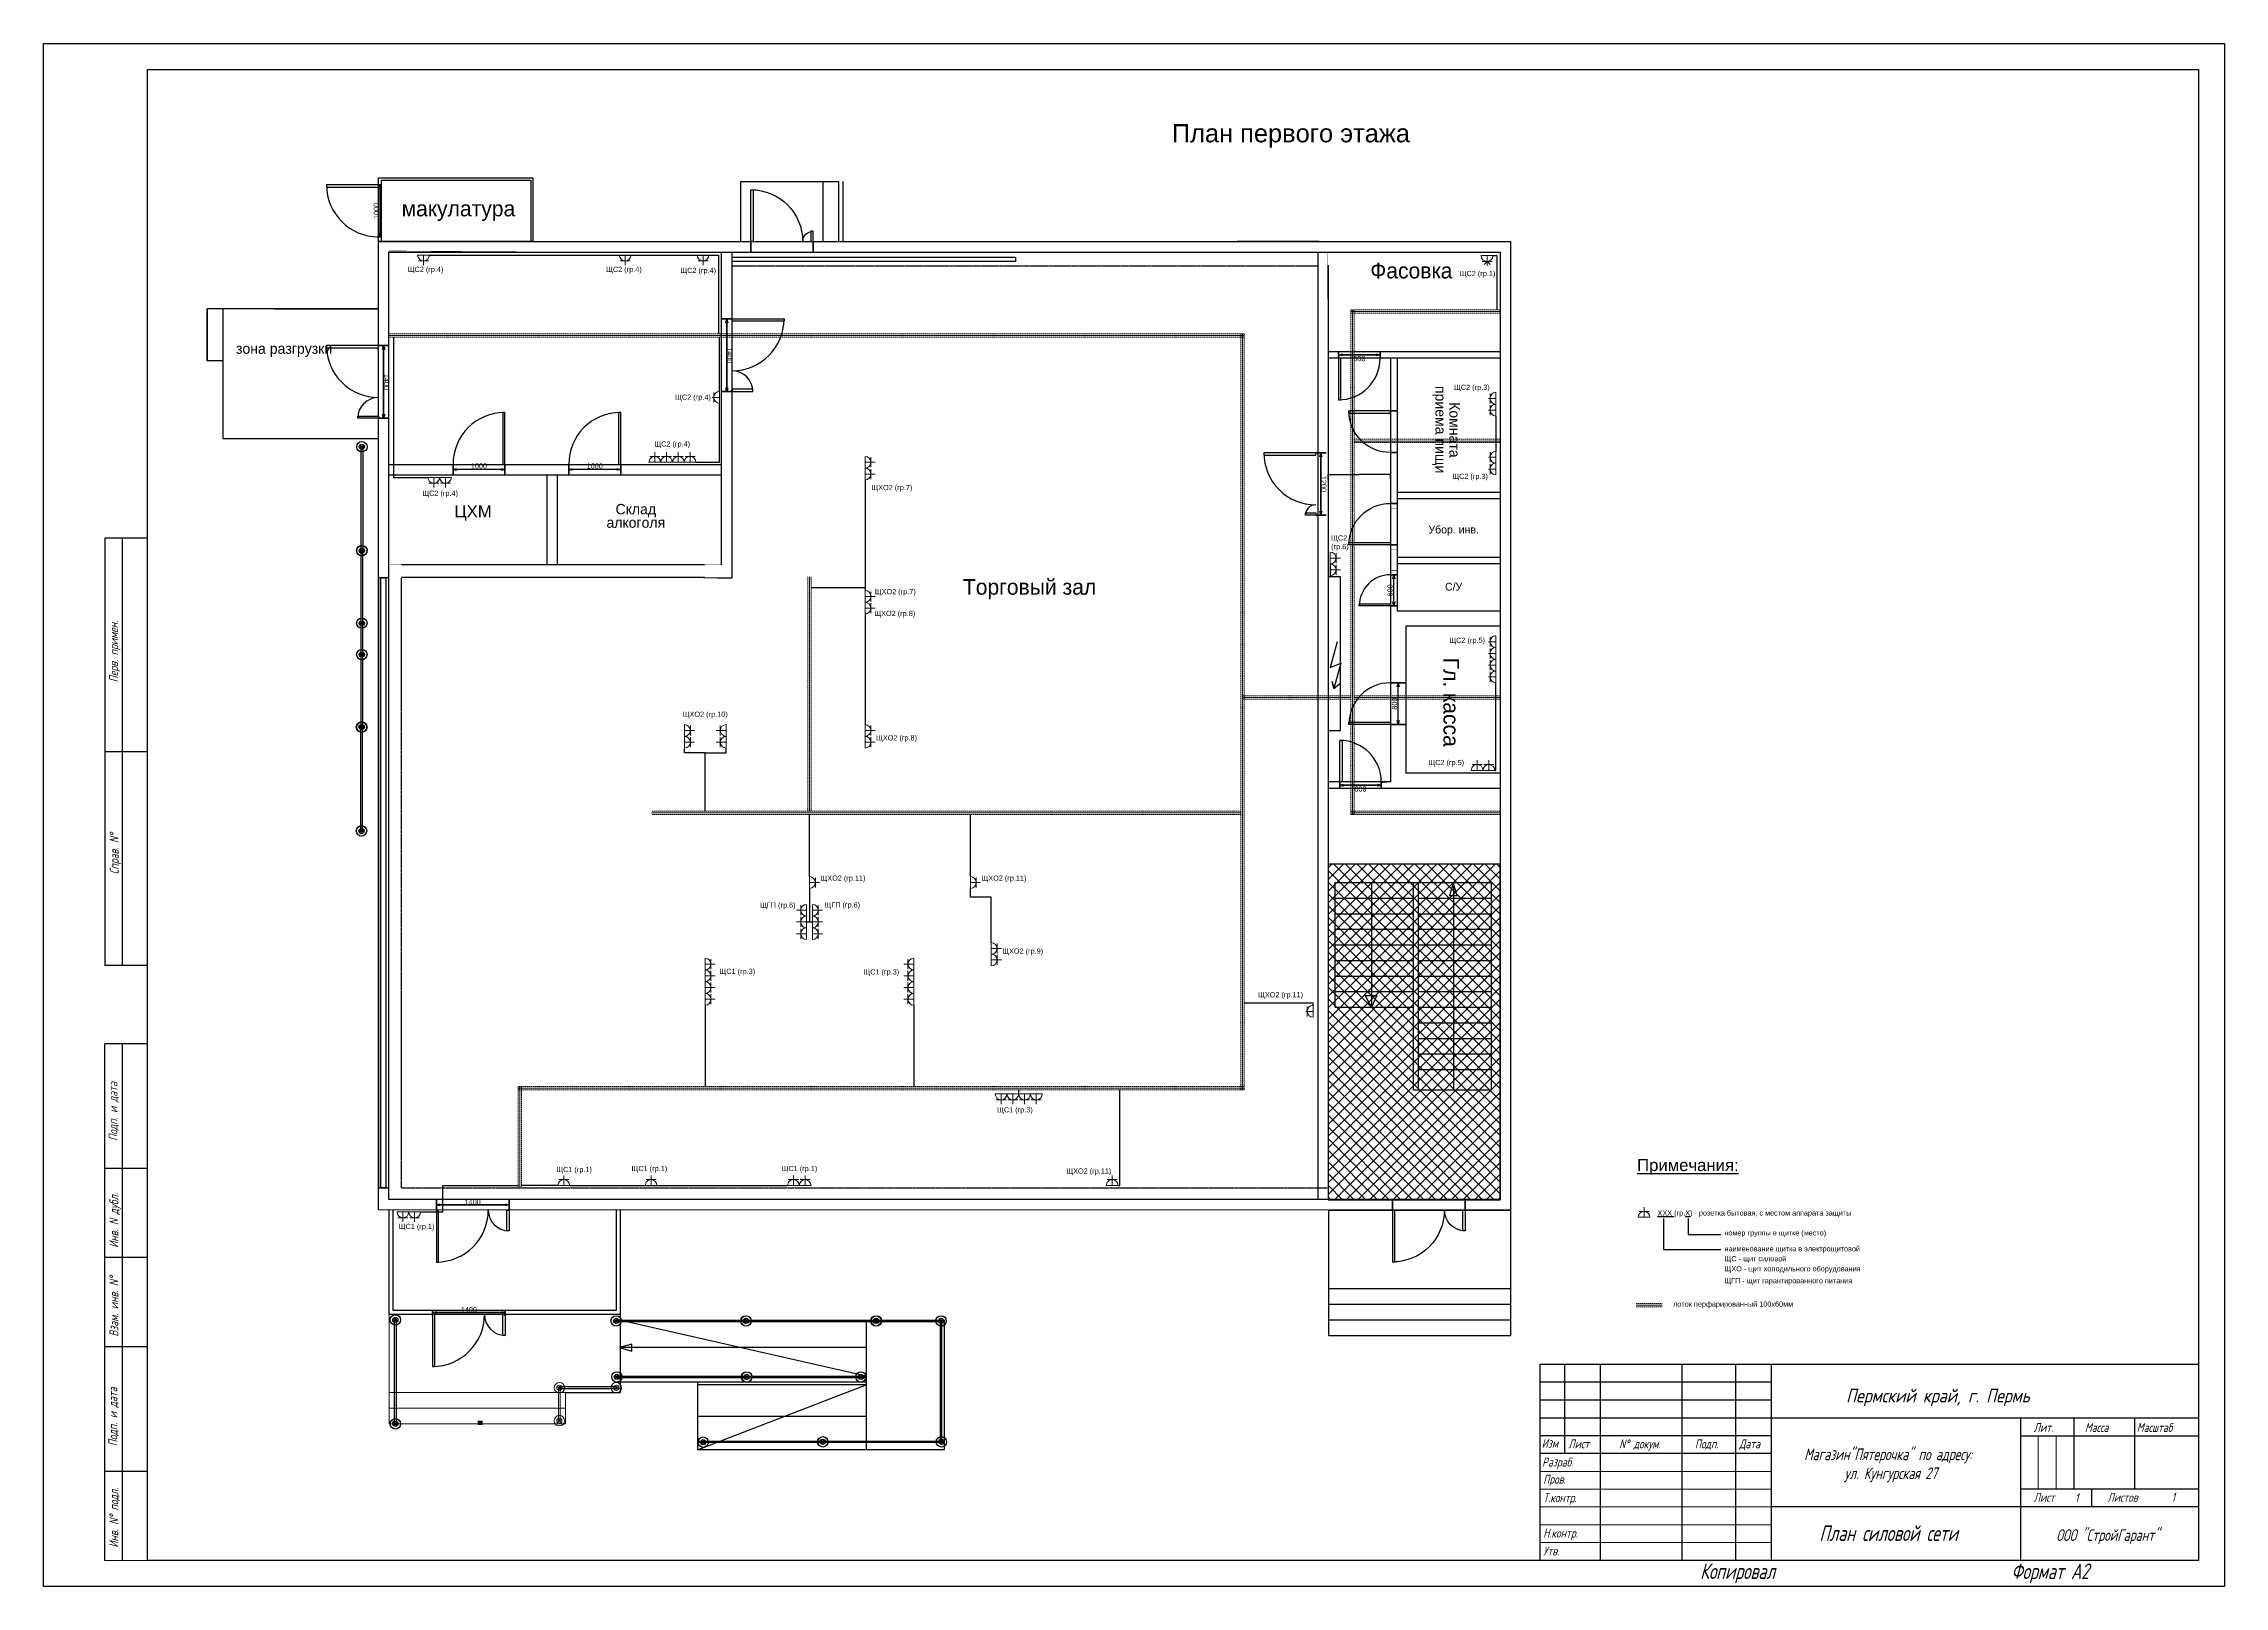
# Model space of a CAD drawing. Header units: millimetres. Extents: x -5700 to 80102, y -23640 to 6060.
# Drawn here: x -5700 to 36300, y -23640 to 6060 of the extents above; entities that cross this region are included whole.
import ezdxf
from ezdxf.enums import TextEntityAlignment as Align

# ---------------------------------------------------------------- set-up
doc = ezdxf.new("R2010")
doc.units = ezdxf.units.MM
for name, pattern in [('CENTER2', [7.14375, 4.7625, -0.79375, 0.79375, -0.79375]), ('невидимаяX2', [19.05, 12.7, -6.35]), ('штриховаяX2', [38.1, 25.4, -12.7])]:
    doc.linetypes.add(name, pattern=pattern)
for name, color, linetype in [('1 Этаж', 7, 'Continuous'), ('Dim', 7, 'Continuous'), ('ST', 7, 'Continuous'), ('Двери', 76, 'Continuous'), ('Наименов', 7, 'Continuous'), ('Прикасс', 210, 'Continuous')]:
    doc.layers.add(name, color=color, linetype=linetype)
for name, color, linetype, lineweight in [('_Стены-новые', 1, 'Continuous', 30), ('KF о-рудование', 10, 'Continuous', 20), ('Основная', 7, 'Continuous', 40), ('размеры', 250, 'Continuous', 30), ('СЛ - текст', 7, 'Continuous', 13), ('Стены', 7, 'Continuous', 35), ('текст', 250, 'Continuous', 20), ('тонкая', 7, 'Continuous', 20)]:
    doc.layers.add(name, color=color, linetype=linetype, lineweight=lineweight)
doc.layers.add('S01_Вспом', color=41, linetype='Continuous', plot=False)
doc.layers.add('SHTAMP_Ном_пера__98', color=7, linetype='Continuous', lineweight=25, true_color=0x1f1f1f)
doc.styles.add('ROMANS', font='romans.shx', dxfattribs={"width": 0.7, "oblique": 15, "height": 1})
doc.styles.get("Standard").update_dxf_attribs({"font": 'arial.ttf'})
doc.styles.add('стиль1', font='romans.shx', dxfattribs={"width": 0.75, "oblique": 15, "height": 3.5})
doc.dimstyles.get("Standard").update_dxf_attribs({"dimtxt": 0.18, "dimasz": 0.18, "dimexe": 0.18, "dimexo": 0.0625, "dimgap": 0.09, "dimtad": 0, "dimtih": 1, "dimtoh": 1, "dimdec": 4, "dimzin": 0, "dimdsep": 46, "dimtxsty": 'Standard', "dimcen": 0.09, "dimadec": 0, "dimazin": 0, "dimtfac": 1, "dimtdec": 4, "dimtofl": 0, "dimtmove": 0, "dimatfit": 3, "dimfxl": 1, "dimtolj": 1, "dimtzin": 0, "dimarcsym": 0})

# ---------------------------------------------------------------- blocks, each defined once
blk = doc.blocks.new('*U60')
at = {"layer": 'Прикасс', "color": 1}
blk.add_lwpolyline([(0, 0), (0, 15), (2000, 15), (2000, -15), (0, -15), (0, 0)], dxfattribs=at)
for centre, radius in [((0, 0), 100), ((0, 0), 50), ((0, 0), 25), ((2000, 0), 100), ((2000, 0), 50), ((2000, 0), 25)]:
    blk.add_circle(centre, radius, dxfattribs=at)
blk = doc.blocks.new('_OPEN30')
at = {"color": 0, "linetype": 'ByBlock'}
for p, q in [((-1, 0.27), (0, 0)), ((0, 0), (-1, -0.27)), ((0, 0), (-1, 0))]:
    blk.add_line(p, q, dxfattribs=at)
blk = doc.blocks.new('*D62')
at = {"layer": 'Defpoints', "color": 0, "transparency": 16777216}
for p in [(0, -63), (800, -13), (800, -63)]:
    blk.add_point(p, dxfattribs=at)
at = {"layer": 'Dim', "color": 0, "lineweight": -2, "transparency": 16777216}
for p, q in [((75, -63), (725, -63)), ((800, -13), (800, -63))]:
    blk.add_line(p, q, dxfattribs=at)
at = {"layer": 'Dim', "color": 0, "lineweight": -2, "transparency": 16777216, "xscale": 75, "yscale": 75, "zscale": 75, "rotation": 180}
blk.add_blockref('_OPEN30', (0, -63), dxfattribs=at)
at = {"layer": 'Dim', "color": 0, "lineweight": -2, "transparency": 16777216, "xscale": 75, "yscale": 75, "zscale": 75}
blk.add_blockref('_OPEN30', (800, -63), dxfattribs=at)
at = {"layer": 'Dim', "color": 0, "transparency": 16777216, "insert": (400, 7), "char_height": 100, "attachment_point": 5}
blk.add_mtext('\\A1;800', dxfattribs=at)
blk = doc.blocks.new('*D64')
at = {"layer": 'Defpoints', "color": 0, "transparency": 16777216}
for p in [(-800, -14), (-800, -64), (0, -64)]:
    blk.add_point(p, dxfattribs=at)
at = {"layer": 'Dim', "color": 0, "lineweight": -2, "transparency": 16777216}
for p, q in [((-800, -14), (-800, -64)), ((-75, -64), (-725, -64))]:
    blk.add_line(p, q, dxfattribs=at)
at = {"layer": 'Dim', "color": 0, "lineweight": -2, "transparency": 16777216, "xscale": 75, "yscale": 75, "zscale": 75, "rotation": 180}
blk.add_blockref('_OPEN30', (-800, -64), dxfattribs=at)
at = {"layer": 'Dim', "color": 0, "lineweight": -2, "transparency": 16777216, "xscale": 75, "yscale": 75, "zscale": 75}
blk.add_blockref('_OPEN30', (0, -64), dxfattribs=at)
at = {"layer": 'Dim', "color": 0, "transparency": 16777216, "insert": (-400, 6), "char_height": 100, "attachment_point": 5}
blk.add_mtext('\\A1;800', dxfattribs=at)
blk = doc.blocks.new('*D66')
at = {"layer": 'Defpoints', "color": 0, "transparency": 16777216}
for p in [(0, -150), (800, -100), (800, -150)]:
    blk.add_point(p, dxfattribs=at)
at = {"layer": 'Dim', "color": 0, "lineweight": -2, "transparency": 16777216}
for p, q in [((75, -150), (725, -150)), ((800, -100), (800, -150))]:
    blk.add_line(p, q, dxfattribs=at)
at = {"layer": 'Dim', "color": 0, "lineweight": -2, "transparency": 16777216, "xscale": 75, "yscale": 75, "zscale": 75, "rotation": 180}
blk.add_blockref('_OPEN30', (0, -150), dxfattribs=at)
at = {"layer": 'Dim', "color": 0, "lineweight": -2, "transparency": 16777216, "xscale": 75, "yscale": 75, "zscale": 75}
blk.add_blockref('_OPEN30', (800, -150), dxfattribs=at)
at = {"layer": 'Dim', "color": 0, "transparency": 16777216, "insert": (400, -80), "char_height": 100, "attachment_point": 5}
blk.add_mtext('\\A1;800', dxfattribs=at)
blk = doc.blocks.new('*D68')
at = {"layer": 'Defpoints', "color": 0, "transparency": 16777216}
for p in [(-800, 64), (-800, 14), (0, 64)]:
    blk.add_point(p, dxfattribs=at)
at = {"layer": 'Dim', "color": 0, "lineweight": -2, "transparency": 16777216}
for p, q in [((-800, 14), (-800, 64)), ((-75, 64), (-725, 64))]:
    blk.add_line(p, q, dxfattribs=at)
at = {"layer": 'Dim', "color": 0, "lineweight": -2, "transparency": 16777216, "xscale": 75, "yscale": 75, "zscale": 75, "rotation": 180}
blk.add_blockref('_OPEN30', (-800, 64), dxfattribs=at)
at = {"layer": 'Dim', "color": 0, "lineweight": -2, "transparency": 16777216, "xscale": 75, "yscale": 75, "zscale": 75}
blk.add_blockref('_OPEN30', (0, 64), dxfattribs=at)
at = {"layer": 'Dim', "color": 0, "transparency": 16777216, "insert": (-400, 134), "char_height": 100, "attachment_point": 5}
blk.add_mtext('\\A1;800', dxfattribs=at)
blk = doc.blocks.new('*D172')
at = {"layer": 'Defpoints', "color": 0, "transparency": 16777216}
for p in [(19038, -2316), (20238, -2233), (20238, -2316)]:
    blk.add_point(p, dxfattribs=at)
at = {"layer": 'размеры', "color": 0, "lineweight": -2, "transparency": 16777216}
for p, q in [((19038, -2316), (19038, -2233)), ((19038, -2233), (19637, -2233)), ((20238, -2233), (19639, -2233)), ((20238, -2316), (20238, -2233))]:
    blk.add_line(p, q, dxfattribs=at)
at = {"layer": 'размеры', "color": 0, "transparency": 16777216}
for points in [[(19038, -2233), (19038, -2233), (19038, -2233)], [(20238, -2233), (20238, -2233), (20238, -2233)]]:
    blk.add_solid(points, dxfattribs=at)
at = {"layer": 'размеры', "color": 0, "transparency": 16777216, "insert": (19638, -2233), "char_height": 0.18, "attachment_point": 5}
blk.add_mtext('\\A1;1200.0000', dxfattribs=at)
blk = doc.blocks.new('*D70')
at = {"layer": 'Defpoints', "color": 0, "transparency": 16777216}
for p in [(-800, -15), (-800, -65), (0, -65)]:
    blk.add_point(p, dxfattribs=at)
at = {"layer": 'Dim', "color": 0, "lineweight": -2, "transparency": 16777216}
for p, q in [((-800, -15), (-800, -65)), ((-75, -65), (-725, -65))]:
    blk.add_line(p, q, dxfattribs=at)
at = {"layer": 'Dim', "color": 0, "lineweight": -2, "transparency": 16777216, "xscale": 75, "yscale": 75, "zscale": 75, "rotation": 180}
blk.add_blockref('_OPEN30', (-800, -65), dxfattribs=at)
at = {"layer": 'Dim', "color": 0, "lineweight": -2, "transparency": 16777216, "xscale": 75, "yscale": 75, "zscale": 75}
blk.add_blockref('_OPEN30', (0, -65), dxfattribs=at)
at = {"layer": 'Dim', "color": 0, "transparency": 16777216, "insert": (-400, 5), "char_height": 100, "attachment_point": 5}
blk.add_mtext('\\A1;800', dxfattribs=at)
blk = doc.blocks.new('*D72')
at = {"layer": 'Defpoints', "color": 0, "transparency": 16777216}
for p in [(-400, -25), (-400, -87.5), (1000, -87.5)]:
    blk.add_point(p, dxfattribs=at)
at = {"layer": 'Dim', "color": 0, "lineweight": -2, "transparency": 16777216}
for p, q in [((-400, -87.5), (-400, -25)), ((925, -25), (-325, -25)), ((1000, -87.5), (1000, -25))]:
    blk.add_line(p, q, dxfattribs=at)
at = {"layer": 'Dim', "color": 0, "lineweight": -2, "transparency": 16777216, "xscale": 75, "yscale": 75, "zscale": 75, "rotation": 180}
blk.add_blockref('_OPEN30', (-400, -25), dxfattribs=at)
at = {"layer": 'Dim', "color": 0, "lineweight": -2, "transparency": 16777216, "xscale": 75, "yscale": 75, "zscale": 75}
blk.add_blockref('_OPEN30', (1000, -25), dxfattribs=at)
at = {"layer": 'Dim', "color": 0, "transparency": 16777216, "insert": (300, 30), "char_height": 100, "attachment_point": 5}
blk.add_mtext('\\A1;1400', dxfattribs=at)
blk = doc.blocks.new('*D74')
at = {"layer": 'Defpoints', "color": 0, "transparency": 16777216}
for p in [(-1000, -87.5), (200, -25), (200, -87.5)]:
    blk.add_point(p, dxfattribs=at)
at = {"layer": 'Dim', "color": 0, "lineweight": -2, "transparency": 16777216}
for p, q in [((-1000, -87.5), (-1000, -25)), ((-925, -25), (125, -25)), ((200, -87.5), (200, -25))]:
    blk.add_line(p, q, dxfattribs=at)
at = {"layer": 'Dim', "color": 0, "lineweight": -2, "transparency": 16777216, "xscale": 75, "yscale": 75, "zscale": 75, "rotation": 180}
blk.add_blockref('_OPEN30', (-1000, -25), dxfattribs=at)
at = {"layer": 'Dim', "color": 0, "lineweight": -2, "transparency": 16777216, "xscale": 75, "yscale": 75, "zscale": 75}
blk.add_blockref('_OPEN30', (200, -25), dxfattribs=at)
at = {"layer": 'Dim', "color": 0, "transparency": 16777216, "insert": (-400, 30), "char_height": 100, "attachment_point": 5}
blk.add_mtext('\\A1;1200', dxfattribs=at)
blk = doc.blocks.new('*D76')
at = {"layer": 'Defpoints', "color": 0, "transparency": 16777216}
for p in [(-1000, -147), (400, -85), (400, -147)]:
    blk.add_point(p, dxfattribs=at)
at = {"layer": 'Dim', "color": 0, "lineweight": -2, "transparency": 16777216}
for p, q in [((-1000, -147), (-1000, -85)), ((-925, -85), (325, -85)), ((400, -147), (400, -85))]:
    blk.add_line(p, q, dxfattribs=at)
at = {"layer": 'Dim', "color": 0, "lineweight": -2, "transparency": 16777216, "xscale": 75, "yscale": 75, "zscale": 75, "rotation": 180}
blk.add_blockref('_OPEN30', (-1000, -85), dxfattribs=at)
at = {"layer": 'Dim', "color": 0, "lineweight": -2, "transparency": 16777216, "xscale": 75, "yscale": 75, "zscale": 75}
blk.add_blockref('_OPEN30', (400, -85), dxfattribs=at)
at = {"layer": 'Dim', "color": 0, "transparency": 16777216, "insert": (-300, -30), "char_height": 100, "attachment_point": 5}
blk.add_mtext('\\A1;1400', dxfattribs=at)
blk = doc.blocks.new('*D78')
at = {"layer": 'Defpoints', "color": 0, "transparency": 16777216}
for p in [(-1000, -87), (400, -25), (400, -87)]:
    blk.add_point(p, dxfattribs=at)
at = {"layer": 'Dim', "color": 0, "lineweight": -2, "transparency": 16777216}
for p, q in [((-1000, -87), (-1000, -25)), ((-925, -25), (325, -25)), ((400, -87), (400, -25))]:
    blk.add_line(p, q, dxfattribs=at)
at = {"layer": 'Dim', "color": 0, "lineweight": -2, "transparency": 16777216, "xscale": 75, "yscale": 75, "zscale": 75, "rotation": 180}
blk.add_blockref('_OPEN30', (-1000, -25), dxfattribs=at)
at = {"layer": 'Dim', "color": 0, "lineweight": -2, "transparency": 16777216, "xscale": 75, "yscale": 75, "zscale": 75}
blk.add_blockref('_OPEN30', (400, -25), dxfattribs=at)
at = {"layer": 'Dim', "color": 0, "transparency": 16777216, "insert": (-300, 30), "char_height": 100, "attachment_point": 5}
blk.add_mtext('\\A1;1400', dxfattribs=at)
blk = doc.blocks.new('*D80')
at = {"layer": 'Defpoints', "color": 0, "transparency": 16777216}
for p in [(-1000, 38), (400, 38), (400, -25)]:
    blk.add_point(p, dxfattribs=at)
at = {"layer": 'Dim', "color": 0, "lineweight": -2, "transparency": 16777216}
for p, q in [((-1000, 38), (-1000, -25)), ((400, 38), (400, -25)), ((-925, -25), (325, -25))]:
    blk.add_line(p, q, dxfattribs=at)
at = {"layer": 'Dim', "color": 0, "lineweight": -2, "transparency": 16777216, "xscale": 75, "yscale": 75, "zscale": 75, "rotation": 180}
blk.add_blockref('_OPEN30', (-1000, -25), dxfattribs=at)
at = {"layer": 'Dim', "color": 0, "lineweight": -2, "transparency": 16777216, "xscale": 75, "yscale": 75, "zscale": 75}
blk.add_blockref('_OPEN30', (400, -25), dxfattribs=at)
at = {"layer": 'Dim', "color": 0, "transparency": 16777216, "insert": (-300, 30), "char_height": 100, "attachment_point": 5}
blk.add_mtext('\\A1;1400', dxfattribs=at)
blk = doc.blocks.new('*D82')
at = {"layer": 'Defpoints', "color": 0, "transparency": 16777216}
for p in [(0, -64), (600, -14), (600, -64)]:
    blk.add_point(p, dxfattribs=at)
at = {"layer": 'Dim', "color": 0, "lineweight": -2, "transparency": 16777216}
for p, q in [((75, -64), (525, -64)), ((600, -14), (600, -64))]:
    blk.add_line(p, q, dxfattribs=at)
at = {"layer": 'Dim', "color": 0, "lineweight": -2, "transparency": 16777216, "xscale": 75, "yscale": 75, "zscale": 75, "rotation": 180}
blk.add_blockref('_OPEN30', (0, -64), dxfattribs=at)
at = {"layer": 'Dim', "color": 0, "lineweight": -2, "transparency": 16777216, "xscale": 75, "yscale": 75, "zscale": 75}
blk.add_blockref('_OPEN30', (600, -64), dxfattribs=at)
at = {"layer": 'Dim', "color": 0, "transparency": 16777216, "insert": (300, 6), "char_height": 100, "attachment_point": 5}
blk.add_mtext('\\A1;600', dxfattribs=at)
blk = doc.blocks.new('*D84')
at = {"layer": 'Defpoints', "color": 0, "transparency": 16777216}
for p in [(-1000, 22), (-1000, -28), (0, -28)]:
    blk.add_point(p, dxfattribs=at)
at = {"layer": 'Dim', "color": 0, "lineweight": -2, "transparency": 16777216}
for p, q in [((-1000, 22), (-1000, -28)), ((-75, -28), (-925, -28))]:
    blk.add_line(p, q, dxfattribs=at)
at = {"layer": 'Dim', "color": 0, "lineweight": -2, "transparency": 16777216, "xscale": 75, "yscale": 75, "zscale": 75, "rotation": 180}
blk.add_blockref('_OPEN30', (-1000, -28), dxfattribs=at)
at = {"layer": 'Dim', "color": 0, "lineweight": -2, "transparency": 16777216, "xscale": 75, "yscale": 75, "zscale": 75}
blk.add_blockref('_OPEN30', (0, -28), dxfattribs=at)
at = {"layer": 'Dim', "color": 0, "transparency": 16777216, "insert": (-500, 42), "char_height": 100, "attachment_point": 5}
blk.add_mtext('\\A1;1000', dxfattribs=at)
blk = doc.blocks.new('*D86')
at = {"layer": 'Defpoints', "color": 0, "transparency": 16777216}
for p in [(-1000, -51), (-1000, -101), (0, -101)]:
    blk.add_point(p, dxfattribs=at)
at = {"layer": 'Dim', "color": 0, "lineweight": -2, "transparency": 16777216}
for p, q in [((-1000, -51), (-1000, -101)), ((-75, -101), (-925, -101))]:
    blk.add_line(p, q, dxfattribs=at)
at = {"layer": 'Dim', "color": 0, "lineweight": -2, "transparency": 16777216, "xscale": 75, "yscale": 75, "zscale": 75, "rotation": 180}
blk.add_blockref('_OPEN30', (-1000, -101), dxfattribs=at)
at = {"layer": 'Dim', "color": 0, "lineweight": -2, "transparency": 16777216, "xscale": 75, "yscale": 75, "zscale": 75}
blk.add_blockref('_OPEN30', (0, -101), dxfattribs=at)
at = {"layer": 'Dim', "color": 0, "transparency": 16777216, "insert": (-500, -31), "char_height": 100, "attachment_point": 5}
blk.add_mtext('\\A1;1000', dxfattribs=at)
blk = doc.blocks.new('*D88')
at = {"layer": 'Defpoints', "color": 0, "transparency": 16777216}
for p in [(-1000, -50), (-1000, -100), (0, -100)]:
    blk.add_point(p, dxfattribs=at)
at = {"layer": 'Dim', "color": 0, "lineweight": -2, "transparency": 16777216}
for p, q in [((-1000, -50), (-1000, -100)), ((-75, -100), (-925, -100))]:
    blk.add_line(p, q, dxfattribs=at)
at = {"layer": 'Dim', "color": 0, "lineweight": -2, "transparency": 16777216, "xscale": 75, "yscale": 75, "zscale": 75, "rotation": 180}
blk.add_blockref('_OPEN30', (-1000, -100), dxfattribs=at)
at = {"layer": 'Dim', "color": 0, "lineweight": -2, "transparency": 16777216, "xscale": 75, "yscale": 75, "zscale": 75}
blk.add_blockref('_OPEN30', (0, -100), dxfattribs=at)
at = {"layer": 'Dim', "color": 0, "transparency": 16777216, "insert": (-500, -30), "char_height": 100, "attachment_point": 5}
blk.add_mtext('\\A1;1000', dxfattribs=at)
blk = doc.blocks.new('*D90')
at = {"layer": 'Defpoints', "color": 0, "transparency": 16777216}
for p in [(-1000, -87), (200, -25), (200, -87)]:
    blk.add_point(p, dxfattribs=at)
at = {"layer": 'Dim', "color": 0, "lineweight": -2, "transparency": 16777216}
for p, q in [((-1000, -87), (-1000, -25)), ((-925, -25), (125, -25)), ((200, -87), (200, -25))]:
    blk.add_line(p, q, dxfattribs=at)
at = {"layer": 'Dim', "color": 0, "lineweight": -2, "transparency": 16777216, "xscale": 75, "yscale": 75, "zscale": 75, "rotation": 180}
blk.add_blockref('_OPEN30', (-1000, -25), dxfattribs=at)
at = {"layer": 'Dim', "color": 0, "lineweight": -2, "transparency": 16777216, "xscale": 75, "yscale": 75, "zscale": 75}
blk.add_blockref('_OPEN30', (200, -25), dxfattribs=at)
at = {"layer": 'Dim', "color": 0, "transparency": 16777216, "insert": (-400, 30), "char_height": 100, "attachment_point": 5}
blk.add_mtext('\\A1;1200', dxfattribs=at)
blk = doc.blocks.new('*U44')
at = {"layer": 'Прикасс', "color": 1}
blk.add_lwpolyline([(0, 0), (0, 15), (2500, 15), (2500, -15), (0, -15), (0, 0)], dxfattribs=at)
for centre, radius in [((0, 0), 100), ((0, 0), 50), ((0, 0), 25), ((2500, 0), 100), ((2500, 0), 50), ((2500, 0), 25)]:
    blk.add_circle(centre, radius, dxfattribs=at)
blk = doc.blocks.new('*U181')
at = {"layer": 'СЛ - текст'}
blk.add_line((0, 0), (0, 9710), dxfattribs=at)
at = {"layer": 'Стены', "linetype": 'штриховаяX2', "lineweight": 15}
for p, q in [((-33, 0), (-33, 9710)), ((31, 0), (31, 9710))]:
    blk.add_line(p, q, dxfattribs=at)
blk = doc.blocks.new('*U182')
at = {"layer": 'СЛ - текст'}
blk.add_line((0, 0), (2087, 0), dxfattribs=at)
at = {"layer": 'Стены', "linetype": 'штриховаяX2', "lineweight": 15}
for p, q in [((0, 33), (2087, 33)), ((0, -31), (2087, -31))]:
    blk.add_line(p, q, dxfattribs=at)
blk = doc.blocks.new('*U186')
at = {"layer": 'СЛ - текст'}
blk.add_line((0, 0), (2874, 0), dxfattribs=at)
at = {"layer": 'Стены', "linetype": 'штриховаяX2', "lineweight": 15}
for p, q in [((0, 33), (2874, 33)), ((0, -31), (2874, -31))]:
    blk.add_line(p, q, dxfattribs=at)
blk = doc.blocks.new('*U183')
at = {"layer": 'СЛ - текст'}
blk.add_line((0, 0), (2871, 0), dxfattribs=at)
at = {"layer": 'Стены', "linetype": 'штриховаяX2', "lineweight": 15}
for p, q in [((0, 33), (2871, 33)), ((0, -31), (2871, -31))]:
    blk.add_line(p, q, dxfattribs=at)
blk = doc.blocks.new('*U184')
at = {"layer": 'СЛ - текст'}
blk.add_line((0, 0), (2809, 0), dxfattribs=at)
at = {"layer": 'Стены', "linetype": 'штриховаяX2', "lineweight": 15}
for p, q in [((0, 33), (2809, 33)), ((0, -31), (2809, -31))]:
    blk.add_line(p, q, dxfattribs=at)
blk = doc.blocks.new('*U185')
at = {"layer": 'СЛ - текст'}
blk.add_line((0, 0), (0, -14556), dxfattribs=at)
at = {"layer": 'Стены', "linetype": 'штриховаяX2', "lineweight": 15}
for p, q in [((33, 0), (33, -14556)), ((-31, 0), (-31, -14556))]:
    blk.add_line(p, q, dxfattribs=at)
blk = doc.blocks.new('*U187')
at = {"layer": 'СЛ - текст'}
blk.add_line((0, 0), (-11349, 0), dxfattribs=at)
at = {"layer": 'Стены', "linetype": 'штриховаяX2', "lineweight": 15}
for p, q in [((0, 31), (-11349, 31)), ((0, -33), (-11349, -33))]:
    blk.add_line(p, q, dxfattribs=at)
blk = doc.blocks.new('*U188')
at = {"layer": 'СЛ - текст'}
blk.add_line((0, 0), (-13984, 0), dxfattribs=at)
at = {"layer": 'Стены', "linetype": 'штриховаяX2', "lineweight": 15}
for p, q in [((0, 31), (-13984, 31)), ((0, -33), (-13984, -33))]:
    blk.add_line(p, q, dxfattribs=at)
blk = doc.blocks.new('*U189')
at = {"layer": 'СЛ - текст'}
blk.add_line((0, 0), (0, -1945), dxfattribs=at)
at = {"layer": 'Стены', "linetype": 'штриховаяX2', "lineweight": 15}
for p, q in [((33, 0), (33, -1945)), ((-31, 0), (-31, -1945))]:
    blk.add_line(p, q, dxfattribs=at)
blk = doc.blocks.new('*U190')
at = {"layer": 'СЛ - текст'}
blk.add_line((0, 0), (0, 4513), dxfattribs=at)
at = {"layer": 'Стены', "linetype": 'штриховаяX2', "lineweight": 15}
for p, q in [((-33, 0), (-33, 4513)), ((31, 0), (31, 4513))]:
    blk.add_line(p, q, dxfattribs=at)
blk = doc.blocks.new('*U177')
for p, q in [((0, 0), (-345.6, 0)), ((0, 345.6), (-293.76, 345.6)), ((0, 345.6), (0, 596.16)), ((0, 0), (0, 345.6)), ((0, 345.6), (293.76, 345.6)), ((0, 0), (345.6, 0)), ((0, -345.6), (0, -345.6))]:
    blk.add_line(p, q)
for start, end in [(90, 180), (0, 90)]:
    blk.add_arc((0, 0), 345.6, start, end)
blk = doc.blocks.new('*U178')
for p, q in [((0, 0), (0, 346)), ((0, 0), (346, 0)), ((0, 0), (0, -346)), ((230, 0), (439, 0)), ((346, 0), (346, 294)), ((346, 0), (346, -294)), ((0, -346), (0, -346))]:
    blk.add_line(p, q)
for start, end in [(0, 90), (270, 0)]:
    blk.add_arc((0, 0), 346, start, end)
blk = doc.blocks.new('*U179')
for p, q in [((0, 0), (-345.6, 0)), ((0, 0), (345.6, 0)), ((0, 0), (0, -345.6)), ((0, -345.6), (-293.76, -345.6)), ((0, -345.6), (293.76, -345.6)), ((0, -345.6), (0, -345.6)), ((0, -345.6), (0, -596.16))]:
    blk.add_line(p, q)
for start, end in [(180, 270), (270, 0)]:
    blk.add_arc((0, 0), 345.6, start, end)
blk = doc.blocks.new('*U191')
at = {"layer": 'СЛ - текст'}
blk.add_line((0, 0), (-16473, 0), dxfattribs=at)
at = {"layer": 'Стены', "linetype": 'штриховаяX2', "lineweight": 15}
for p, q in [((0, 31), (-16473, 31)), ((0, -33), (-16473, -33))]:
    blk.add_line(p, q, dxfattribs=at)
blk = doc.blocks.new('*U192')
for p, q in [((0, 0), (-346, 0)), ((0, 346), (-294, 346)), ((0, 346), (-177, 523)), ((0, 346), (0, 596)), ((0, 346), (177, 523)), ((0, 0), (0, 346)), ((0, 346), (294, 346)), ((0, 0), (346, 0))]:
    blk.add_line(p, q)
for start, end in [(90, 180), (0, 90)]:
    blk.add_arc((0, 0), 346, start, end)
blk = doc.blocks.new('*U193')
for p, q in [((-345.6, 0), (-596.16, 0)), ((-345.6, 0), (-345.6, 293.76)), ((0, 0), (-345.6, 0)), ((-345.6, 0), (-345.6, -293.76)), ((0, 0), (0, 345.6)), ((0, 0), (0, -345.6)), ((0, -345.6), (0, -345.6))]:
    blk.add_line(p, q)
for start, end in [(90, 180), (180, 270)]:
    blk.add_arc((0, 0), 345.6, start, end)
blk = doc.blocks.new('Короб')
at = {"layer": 'СЛ - текст'}
blk.add_line((0, 0), (500, 0), dxfattribs=at)
at = {"layer": 'Стены', "linetype": 'штриховаяX2', "lineweight": 15}
for p, q in [((0, 33), (500, 33)), ((0, -31), (500, -31))]:
    blk.add_line(p, q, dxfattribs=at)
blk = doc.blocks.new('*U61')
at = {"layer": 'Двери'}
blk.add_lwpolyline([(0, 0), (0, 800), (43.75, 800), (43.75, 0)], close=True, dxfattribs=at)
blk.add_arc((0, 0), 800, 0, 90, dxfattribs=at)
at = {"layer": 'Стены'}
for p, q in [((0, 0), (0, -126.52449)), ((800, 0), (800, -126.52449))]:
    blk.add_line(p, q, dxfattribs=at)
at = {"layer": 'Dim'}
dim = blk.add_linear_dim(base=(800, -63.26225), p1=(0, -63.26225), p2=(800, -13.26225), dimstyle='Standard', override={"dimscale": 1, "dimtxt": 100, "dimgap": 20, "dimarcsym": 2}, dxfattribs=at)
dim.commit()
dim.dimension.update_dxf_attribs({"geometry": '*D62', "text_midpoint": (400, 6.73775)})
blk = doc.blocks.new('*U63')
at = {"layer": 'Двери'}
blk.add_lwpolyline([(0, 0), (0, 800), (-43.75, 800), (-43.75, 0)], close=True, dxfattribs=at)
blk.add_arc((0, 0), 800, 90, 180, dxfattribs=at)
at = {"layer": 'Стены'}
for p, q in [((-800, 0), (-800, -128.3166)), ((0, 0), (0, -128.3166))]:
    blk.add_line(p, q, dxfattribs=at)
at = {"layer": 'Dim'}
dim = blk.add_linear_dim(base=(-800, -64.1583), p1=(0, -64.1583), p2=(-800, -14.1583), angle=180, dimstyle='Standard', override={"dimscale": 1, "dimtxt": 100, "dimgap": 20, "dimarcsym": 2}, dxfattribs=at)
dim.commit()
dim.dimension.update_dxf_attribs({"geometry": '*D64', "text_midpoint": (-400, 5.8417)})
blk = doc.blocks.new('*U65')
at = {"layer": 'Двери'}
blk.add_lwpolyline([(0, 0), (0, 800), (43.75, 800), (43.75, 0)], close=True, dxfattribs=at)
blk.add_arc((0, 0), 800, 0, 90, dxfattribs=at)
at = {"layer": 'Стены'}
for p, q in [((0, 0), (0, -299.23754)), ((800, 0), (800, -299.23754))]:
    blk.add_line(p, q, dxfattribs=at)
at = {"layer": 'Dim'}
dim = blk.add_linear_dim(base=(800, -149.61877), p1=(0, -149.61877), p2=(800, -99.61877), angle=0, dimstyle='Standard', override={"dimscale": 1, "dimtxt": 100, "dimgap": 20, "dimarcsym": 2}, dxfattribs=at)
dim.commit()
dim.dimension.update_dxf_attribs({"geometry": '*D66', "text_midpoint": (400, -79.61877)})
blk = doc.blocks.new('*U67')
at = {"layer": 'Двери'}
blk.add_lwpolyline([(0, 0), (0, -800), (-43.75, -800), (-43.75, 0)], close=True, dxfattribs=at)
blk.add_arc((0, 0), 800, 180, 270, dxfattribs=at)
at = {"layer": 'Стены'}
for p, q in [((-800, 0), (-800, 127.98307)), ((0, 0), (0, 127.98307))]:
    blk.add_line(p, q, dxfattribs=at)
at = {"layer": 'Dim'}
dim = blk.add_linear_dim(base=(-800, 63.99153), p1=(0, 63.99153), p2=(-800, 13.99153), angle=180, dimstyle='Standard', override={"dimscale": 1, "dimtxt": 100, "dimgap": 20, "dimarcsym": 2}, dxfattribs=at)
dim.commit()
dim.dimension.update_dxf_attribs({"geometry": '*D68', "text_midpoint": (-400, 133.99153)})
blk = doc.blocks.new('*U69')
at = {"layer": 'Двери'}
blk.add_lwpolyline([(0, 0), (0, 800), (-43.75, 800), (-43.75, 0)], close=True, dxfattribs=at)
blk.add_arc((0, 0), 800, 90, 180, dxfattribs=at)
at = {"layer": 'Стены'}
for p, q in [((-800, 0), (-800, -130.0259)), ((0, 0), (0, -130.0259))]:
    blk.add_line(p, q, dxfattribs=at)
at = {"layer": 'Dim'}
dim = blk.add_linear_dim(base=(-800, -65.01295), p1=(0, -65.01295), p2=(-800, -15.01295), angle=180, dimstyle='Standard', override={"dimscale": 1, "dimtxt": 100, "dimgap": 20, "dimarcsym": 2}, dxfattribs=at)
dim.commit()
dim.dimension.update_dxf_attribs({"geometry": '*D70', "text_midpoint": (-400, 4.98705)})
blk = doc.blocks.new('*U71')
at = {"layer": 'Двери'}
for points in [[(-400, -125), (-400, -525), (-356, -525), (-356, -125)], [(1000, -125), (1000, -1125), (956, -1125), (956, -125)]]:
    blk.add_lwpolyline(points, close=True, dxfattribs=at)
for centre, radius, start, end in [((-400, -125), 400, 270, 0), ((1000, -125), 1000, 180, 270)]:
    blk.add_arc(centre, radius, start, end, dxfattribs=at)
at = {"layer": 'Стены'}
for p, q in [((-400, -125), (-400, 75)), ((1000, -125), (1000, 75))]:
    blk.add_line(p, q, dxfattribs=at)
at = {"layer": 'Dim'}
dim = blk.add_linear_dim(base=(-400, -25), p1=(1000, -87.5), p2=(-400, -87.5), angle=180, dimstyle='Standard', override={"dimscale": 1, "dimtxt": 100, "dimgap": 5, "dimarcsym": 2}, dxfattribs=at)
dim.commit()
dim.dimension.update_dxf_attribs({"geometry": '*D72', "text_midpoint": (300, 30)})
blk = doc.blocks.new('*U73')
at = {"layer": 'Двери'}
for points in [[(-1000, -125), (-1000, -1125), (-956, -1125), (-956, -125)], [(200, -125), (200, -325), (156, -325), (156, -125)]]:
    blk.add_lwpolyline(points, close=True, dxfattribs=at)
for centre, radius, start, end in [((-1000, -125), 1000, 270, 0), ((200, -125), 200, 180, 270)]:
    blk.add_arc(centre, radius, start, end, dxfattribs=at)
at = {"layer": 'Стены'}
for p, q in [((-1000, -125), (-1000, 75)), ((200, -125), (200, 75))]:
    blk.add_line(p, q, dxfattribs=at)
at = {"layer": 'Dim'}
dim = blk.add_linear_dim(base=(200, -25), p1=(-1000, -87.5), p2=(200, -87.5), dimstyle='Standard', override={"dimscale": 1, "dimtxt": 100, "dimgap": 5, "dimarcsym": 2}, dxfattribs=at)
dim.commit()
dim.dimension.update_dxf_attribs({"geometry": '*D74', "text_midpoint": (-400, 30)})
blk = doc.blocks.new('*U75')
at = {"layer": 'Двери'}
for points in [[(-1000, -125), (-1000, -1125), (-956, -1125), (-956, -125)], [(400, -125), (400, -525), (356, -525), (356, -125)]]:
    blk.add_lwpolyline(points, close=True, dxfattribs=at)
for centre, radius, start, end in [((-1000, -125), 1000, 270, 0), ((400, -125), 400, 180, 270)]:
    blk.add_arc(centre, radius, start, end, dxfattribs=at)
at = {"layer": 'Стены'}
for p, q in [((-1000, -125), (-1000, -44.99273)), ((400, -125), (400, -44.99273))]:
    blk.add_line(p, q, dxfattribs=at)
at = {"layer": 'Dim'}
dim = blk.add_linear_dim(base=(400, -84.99636), p1=(-1000, -147.49636), p2=(400, -147.49636), dimstyle='Standard', override={"dimscale": 1, "dimtxt": 100, "dimgap": 5, "dimarcsym": 2}, dxfattribs=at)
dim.commit()
dim.dimension.update_dxf_attribs({"geometry": '*D76', "text_midpoint": (-300, -29.99636)})
blk = doc.blocks.new('*U77')
at = {"layer": 'Двери'}
for points in [[(-1000, -125), (-1000, -1125), (-956, -1125), (-956, -125)], [(400, -125), (400, -525), (356, -525), (356, -125)]]:
    blk.add_lwpolyline(points, close=True, dxfattribs=at)
for centre, radius, start, end in [((-1000, -125), 1000, 270, 0), ((400, -125), 400, 180, 270)]:
    blk.add_arc(centre, radius, start, end, dxfattribs=at)
at = {"layer": 'Стены'}
for p, q in [((-1000, -125), (-1000, 75.65022)), ((400, -125), (400, 75.65022))]:
    blk.add_line(p, q, dxfattribs=at)
at = {"layer": 'Dim'}
dim = blk.add_linear_dim(base=(400, -24.67489), p1=(-1000, -87.17489), p2=(400, -87.17489), dimstyle='Standard', override={"dimscale": 1, "dimtxt": 100, "dimgap": 5, "dimarcsym": 2}, dxfattribs=at)
dim.commit()
dim.dimension.update_dxf_attribs({"geometry": '*D78', "text_midpoint": (-300, 30.32511)})
blk = doc.blocks.new('*U79')
at = {"layer": 'Двери'}
for points in [[(-1000, 75.65022), (-1000, 1075.65022), (-956, 1075.65022), (-956, 75.65022)], [(400, 75.65022), (400, 475.65022), (356, 475.65022), (356, 75.65022)]]:
    blk.add_lwpolyline(points, close=True, dxfattribs=at)
for centre, radius, start, end in [((-1000, 75.65022), 1000, 0, 90), ((400, 75.65022), 400, 90, 180)]:
    blk.add_arc(centre, radius, start, end, dxfattribs=at)
at = {"layer": 'Стены'}
for p, q in [((-1000, 75.65022), (-1000, -125)), ((400, 75.65022), (400, -125))]:
    blk.add_line(p, q, dxfattribs=at)
at = {"layer": 'Dim'}
dim = blk.add_linear_dim(base=(400, -24.67489), p1=(-1000, 37.82511), p2=(400, 37.82511), dimstyle='Standard', override={"dimscale": 1, "dimtxt": 100, "dimgap": 5, "dimarcsym": 2}, dxfattribs=at)
dim.commit()
dim.dimension.update_dxf_attribs({"geometry": '*D80', "text_midpoint": (-300, 30.32511)})
blk = doc.blocks.new('*U81')
at = {"layer": 'Двери'}
blk.add_lwpolyline([(0, 0), (0, 600), (43.75, 600), (43.75, 0)], close=True, dxfattribs=at)
blk.add_arc((0, 0), 600, 0, 90, dxfattribs=at)
at = {"layer": 'Стены'}
for p, q in [((0, 0), (0, -128.40939)), ((600, 0), (600, -128.40939))]:
    blk.add_line(p, q, dxfattribs=at)
at = {"layer": 'Dim'}
dim = blk.add_linear_dim(base=(600, -64.2047), p1=(0, -64.2047), p2=(600, -14.2047), dimstyle='Standard', override={"dimscale": 1, "dimtxt": 100, "dimgap": 20, "dimarcsym": 2}, dxfattribs=at)
dim.commit()
dim.dimension.update_dxf_attribs({"geometry": '*D82', "text_midpoint": (300, 5.7953)})
blk = doc.blocks.new('*U83')
at = {"layer": 'Двери'}
blk.add_lwpolyline([(0, 0), (0, 1000), (-43.75, 1000), (-43.75, 0)], close=True, dxfattribs=at)
blk.add_arc((0, 0), 1000, 90, 180, dxfattribs=at)
at = {"layer": 'Стены'}
for p, q in [((0, 0), (0, -56.74809)), ((-1000, 0), (-1000, -56.74809))]:
    blk.add_line(p, q, dxfattribs=at)
at = {"layer": 'Dim'}
dim = blk.add_linear_dim(base=(-1000, -28.37404), p1=(0, -28.37404), p2=(-1000, 21.62596), angle=180, dimstyle='Standard', override={"dimscale": 1, "dimtxt": 100, "dimgap": 20, "dimarcsym": 2}, dxfattribs=at)
dim.commit()
dim.dimension.update_dxf_attribs({"geometry": '*D84', "text_midpoint": (-500, 41.62596)})
blk = doc.blocks.new('*U85')
at = {"layer": 'Двери'}
blk.add_lwpolyline([(0, 0), (0, 1000), (-43.75, 1000), (-43.75, 0)], close=True, dxfattribs=at)
blk.add_arc((0, 0), 1000, 90, 180, dxfattribs=at)
at = {"layer": 'Стены'}
for p, q in [((0, 0), (0, -201.77938)), ((-1000, 0), (-1000, -201.77938))]:
    blk.add_line(p, q, dxfattribs=at)
at = {"layer": 'Dim'}
dim = blk.add_linear_dim(base=(-1000, -100.88969), p1=(0, -100.88969), p2=(-1000, -50.88969), angle=180, dimstyle='Standard', override={"dimscale": 1, "dimtxt": 100, "dimgap": 20, "dimarcsym": 2}, dxfattribs=at)
dim.commit()
dim.dimension.update_dxf_attribs({"geometry": '*D86', "text_midpoint": (-500, -30.88969)})
blk = doc.blocks.new('*U87')
at = {"layer": 'Двери'}
blk.add_lwpolyline([(0, 0), (0, 1000), (-43.75, 1000), (-43.75, 0)], close=True, dxfattribs=at)
blk.add_arc((0, 0), 1000, 90, 180, dxfattribs=at)
at = {"layer": 'Стены'}
for p, q in [((0, 0), (0, -200.00013)), ((-1000, 0), (-1000, -200.00013))]:
    blk.add_line(p, q, dxfattribs=at)
at = {"layer": 'Dim'}
dim = blk.add_linear_dim(base=(-1000, -100.00006), p1=(0, -100.00006), p2=(-1000, -50.00006), angle=180, dimstyle='Standard', override={"dimscale": 1, "dimtxt": 100, "dimgap": 20, "dimarcsym": 2}, dxfattribs=at)
dim.commit()
dim.dimension.update_dxf_attribs({"geometry": '*D88', "text_midpoint": (-500, -30.00006)})
blk = doc.blocks.new('*U89')
at = {"layer": 'Двери'}
for points in [[(-1000, -125), (-1000, -1125), (-956, -1125), (-956, -125)], [(200, -125), (200, -325), (156, -325), (156, -125)]]:
    blk.add_lwpolyline(points, close=True, dxfattribs=at)
for centre, radius, start, end in [((-1000, -125), 1000, 270, 0), ((200, -125), 200, 180, 270)]:
    blk.add_arc(centre, radius, start, end, dxfattribs=at)
at = {"layer": 'Стены'}
for p, q in [((-1000, -125), (-1000, 75.65022)), ((200, -125), (200, 75.65022))]:
    blk.add_line(p, q, dxfattribs=at)
at = {"layer": 'Dim'}
dim = blk.add_linear_dim(base=(200, -24.67489), p1=(-1000, -87.17489), p2=(200, -87.17489), dimstyle='Standard', override={"dimscale": 1, "dimtxt": 100, "dimgap": 5, "dimarcsym": 2}, dxfattribs=at)
dim.commit()
dim.dimension.update_dxf_attribs({"geometry": '*D90', "text_midpoint": (-400, 30.32511)})

msp = doc.modelspace()

# ---------------------------------------------------------------- hatches: boundary and pattern name
h = msp.add_hatch()
h.set_pattern_fill('ANSI37', color=256, scale=50)
h.set_pattern_definition([(45, (-160589.12, 73010.05), (-112.2532, 112.2532), []), (135, (-160589.12, 73010.05), (-112.2532, -112.2532), [])])
h.paths.add_polyline_path([(19037.99464, -16195.45428), (22349.87396, -16195.45428), (22349.87396, -9738.11396), (19041.33955, -9738.11396)])

# ---------------------------------------------------------------- linework, layer by layer
at = {"color": 1}
for p, q in [((7730.98366, 2247.24914), (7730.98366, 3402.73477)), ((7730.98366, 3402.73477), (9612.51902, 3402.73477)), ((9312.51902, 2247.24914), (9312.51902, 3402.73477)), ((9612.51902, 2247.24914), (9612.51902, 3402.73477)), ((9694.29796, 3402.73477), (9694.29796, 2247.24914)), ((748.82727, -749.81992), (748.82727, 2250.18008)), ((-2551.17273, -44.49319), (-2551.17273, 955.50681)), ((-2551.17273, 955.50681), (-2551.17273, -44.49319)), ((-2251.17273, 955.19994), (-2551.17273, 955.19994)), ((748.82727, 955.50681), (-2251.17273, 955.50681)), ((-2251.17273, 955.50681), (-2251.17273, -1544.49319)), ((748.82727, 955.50681), (-2251.17273, 955.19994)), ((-2251.17273, 955.50681), (-2251.17273, -44.49319)), ((-1251.60325, 955.50681), (748.39675, 955.50681)), ((-2251.17273, -44.49319), (-2551.17273, -44.49319)), ((-2251.17273, -1544.49319), (748.82727, -1544.49319)), ((7029.02365, -3975.6456), (1194.6963, -3975.50904)), ((7029.02365, -4220.70805), (1194.69348, -4220.70805)), ((7000, -4220.70805), (7276.83421, -4221.11395)), ((7276.83421, -4221.11395), (7563.70588, -4221.11395)), ((5404.65474, -18407.84372), (5404.65474, -19909.49961)), ((10143.19887, -19711.29954), (5393.87309, -19711.33462)), ((4351.40267, -19909.49961), (5404.65474, -19909.49961)), ((5404.65474, -19909.49961), (5377.55852, -19909.49961)), ((5404.65474, -19909.49961), (5404.65474, -19909.49961)), ((6893.87168, -21011.59805), (10143.2022, -19761.41773)), ((10143.20219, -19761.30376), (6893.87309, -19761.33462)), ((6893.87309, -20361.39084), (10143.24208, -20361.17481)), ((11643.28199, -21011.73101), (6893.87309, -21011.59805))]:
    msp.add_line(p, q, dxfattribs=at)
for p, q in [((18867.30702, 2247.64879), (17285.77166, 2247.64879)), ((1730, 1990), (7300, 1990)), ((7300, 1990), (7300, 470.91672)), ((22213.08067, 1980), (22290, 1980)), ((22290, 1980), (22290, 933.2134)), ((1040, 406.7866), (1039.64415, -2290)), ((7320, -636.91933), (7320, 406.7866)), ((7320, -2000), (7320, -863.08067)), ((22270, -1109.24202), (22270, -1790)), ((6863.08067, -2000), (7320, -2000)), ((1039.64415, -2290), (1700.75798, -2290)), ((10120, -2339.24202), (10120, -4468.45966)), ((19079.14835, -3956.91933), (19079.14835, -4206.17992)), ((9080.91672, -4410), (10120, -4410)), ((10120, -4920.78236), (10120, -7050)), ((22270, -7931.63431), (22270, -6244.6454)), ((6642.96399, -7590), (6642.96399, -7502.3227)), ((7445.67767, -7590), (7445.67767, -7501.74635)), ((7040, -7590), (6642.96399, -7590)), ((7040, -8719.08328), (7040, -7590)), ((7040, -7590), (7445.67767, -7590)), ((22248.73534, -7931.63431), (22270, -7931.63431)), ((9050, -9976.86506), (9050, -8783.2134)), ((12150, -9976.86506), (12150, -8783.2134)), ((22349.87396, -9738.11396), (22349.87396, -16195.45428)), ((9050, -10203.02641), (9050, -10849.24202)), ((12150, -10370), (12150, -10203.02641)), ((12550, -10370), (12150, -10370)), ((12550, -11246.91933), (12550, -10370)), ((8993.45966, -10849.24202), (9106.54034, -10849.24202)), ((7040, -12451.56472), (7040, -14019.08328)), ((11060, -12451.56472), (11060, -14019.08328)), ((18750, -12410), (17423.2134, -12410)), ((18750, -12456.91933), (18750, -12410)), ((13079.24202, -14160), (13079.24202, -14083.2134)), ((15030, -15923.46259), (15030, -14083.2134)), ((1990, -16430), (1990, -15923.46259)), ((1990, -15923.46259), (3439.08328, -15923.46259)), ((4205.37175, -15923.46259), (3503.2134, -15923.46259)), ((4431.5331, -15923.46259), (8627.86282, -15923.46259)), ((14993.08067, -15923.46259), (15030, -15923.46259)), ((22349.87396, -16195.45428), (19242.26581, -16195.45428)), ((1559.24202, -16430), (1990, -16430)), ((25500, -16555.06416), (25500, -17155.06416)), ((25970, -16555.06416), (25970, -16865.06416)), ((25500, -17155.06416), (26600, -17155.06416)), ((25970, -16865.06416), (26600, -16865.06416))]:
    msp.add_line(p, q)
at = {"color": 6, "linetype": 'CENTER2'}
for p, q in [((7563.70588, 1782.02385), (18837.33264, 1782.02385)), ((1194.6963, -15964.45433), (1194.6963, -4223.32414)), ((1194.6963, -15964.45433), (19026.22991, -15964.45433))]:
    msp.add_line(p, q, dxfattribs=at)
at = {"color": 0}
for p, q in [((19175.81477, -10089.94573), (22175.81477, -10089.94573)), ((19175.81477, -12489.94573), (19175.81477, -10089.94573)), ((19175.81477, -10389.94573), (20675.81477, -10389.94573)), ((19875.81477, -10089.94573), (19875.81477, -12489.94573)), ((20675.81477, -10089.94573), (20675.81477, -14089.94573)), ((20775.81477, -10089.94573), (20775.81477, -14089.94573)), ((20775.81477, -10389.94573), (22175.81477, -10389.94573)), ((21450.81477, -10089.94573), (21375.81477, -10339.94573)), ((21375.81477, -10339.94573), (21525.81477, -10339.94573)), ((21450.81477, -10089.94573), (21450.81477, -14089.94573)), ((21525.81477, -10339.94573), (21450.81477, -10114.94573)), ((22175.81477, -10089.94573), (22175.81477, -14089.94573)), ((19175.81477, -10689.94573), (20675.81477, -10689.94573)), ((20775.81477, -10689.94573), (22175.81477, -10689.94573)), ((19175.81477, -10989.94573), (20675.81477, -10989.94573)), ((19175.81477, -11289.94573), (20675.81477, -11289.94573)), ((20775.81477, -10989.94573), (22175.81477, -10989.94573)), ((20775.81477, -11289.94573), (22175.81477, -11289.94573)), ((19175.81477, -11589.94573), (20675.81477, -11589.94573)), ((20775.81477, -11589.94573), (22175.81477, -11589.94573)), ((19175.81477, -11889.94573), (20675.81477, -11889.94573)), ((20775.81477, -11889.94573), (22175.81477, -11889.94573)), ((19175.81477, -12189.94573), (20675.81477, -12189.94573)), ((19175.81477, -12189.94573), (20675.81477, -12189.94573)), ((19175.81477, -12489.94573), (20675.81477, -12489.94573)), ((19875.81477, -12489.94573), (19750.81477, -12264.94573)), ((19750.81477, -12264.94573), (19975.81477, -12264.94573)), ((19975.81477, -12264.94573), (19875.81477, -12489.94573)), ((20775.81477, -12189.94573), (22175.81477, -12189.94573)), ((20775.81477, -12189.94573), (22175.81477, -12189.94573)), ((20775.81477, -12489.94573), (22175.81477, -12489.94573)), ((20775.81477, -12789.94573), (22175.81477, -12789.94573)), ((20775.81477, -13089.94573), (22175.81477, -13089.94573)), ((20775.81477, -13389.94573), (22175.81477, -13389.94573)), ((20775.81477, -13689.94573), (22175.81477, -13689.94573)), ((22175.81477, -14089.94573), (20675.81477, -14089.94573)), ((19050.81385, -16394.37044), (22550.81477, -16394.37044)), ((19050.81385, -18814.94573), (19050.81385, -16394.37044)), ((22550.81477, -16394.37044), (22550.81477, -18814.94573)), ((22550.81477, -17914.94573), (19050.81385, -17914.94573)), ((22550.81477, -18214.94573), (19050.81385, -18214.94573)), ((22550.81477, -18514.94573), (19050.81385, -18514.94573)), ((22550.81477, -18814.94573), (19050.81385, -18814.94573)), ((27571.66347, -19711.52645), (23114.64785, -19711.52645)), ((27571.66347, -20054.3738), (23114.64785, -20054.3738)), ((27571.66347, -20740.06851), (23114.64785, -20740.06851)), ((27571.66347, -21082.91587), (23114.64785, -21082.91587)), ((32371.52645, -23140), (32371.52645, -23140))]:
    msp.add_line(p, q, dxfattribs=at)
at = {"color": 3}
for p, q in [((952.10813, -18407.84372), (952.11228, -16390.58636)), ((1032.10829, -18327.83489), (1032.11228, -16390.60309)), ((5324.65871, -16391.50057), (5324.65474, -18327.84372)), ((5405.07632, -16391.51739), (5404.65474, -18407.84372)), ((5404.65474, -18407.84372), (952.10813, -18407.84372)), ((5324.65474, -18327.84372), (1032.10829, -18327.83489))]:
    msp.add_line(p, q, dxfattribs=at)
at = {"color": 0, "linetype": 'ByBlock', "lineweight": 25}
for points in [[(-5700, 6060), (36300, 6060), (36300, -23640), (-5700, -23640)], [(-3700, 5560), (35800, 5560), (35800, -23140), (-3700, -23140)]]:
    msp.add_lwpolyline(points, close=True, dxfattribs=at)
at = {"color": 1}
for points in [[(3722.01326, 2250.18008), (748.83414, 2250.18008), (748.83414, 3476.14092), (3722.01326, 3476.14092)], [(3681.2239, 2250.18008), (805.58223, 2250.18008), (805.58223, 3430.89792), (3681.2239, 3430.89792)], [(19038.81856, -4206.17992), (19038.15661, -7165.64557), (19276.83326, -7164.92146), (19276.83326, -4206.17992)], [(11600.46054, -18529.15927), (11569.30277, -18529.15927), (11569.30277, -20884.34668), (11600.46054, -20884.34668)], [(4230.08491, -19791.20806), (5335.70808, -19791.20806), (5335.70808, -19840.34439), (4230.08491, -19840.34439)]]:
    msp.add_lwpolyline(points, close=True, dxfattribs=at)
at = {"color": 5}
msp.add_lwpolyline([(7563.70588, 1950.79918), (13016.83398, 1950.79918), (13016.83398, 1864.32244), (7563.70588, 1864.32244)], dxfattribs=at)
for points in [[(948.83414, -4221.11395), (748.83414, -4221.11395), (748.83414, -15966.12841), (948.83414, -15966.12841)], [(19037.99464, -16195.45428), (22349.87396, -16195.45428), (22349.87396, -9738.11396), (19041.33955, -9738.11396)]]:
    msp.add_lwpolyline(points, close=True)
msp.add_lwpolyline([(792.91132, -4221.11395), (891.05445, -4221.11395), (889.56365, -15965.70904), (797.65933, -15965.70904)], close=True, dxfattribs=at)
at = {"color": 1}
msp.add_lwpolyline([(19215.0947, -5458.71856), (19079.525, -5950.268), (19286.17627, -5864.85574), (19150.60657, -6356.40518), (19119.23023, -6218.50839), (19150.60657, -6356.40518), (19257.51488, -6263.82757)], dxfattribs=at)
at = {"layer": '1 Этаж'}
for p, q in [((748.83414, -16390.54386), (748.83414, 2247.64879)), ((748.99486, 2247.64879), (22549.96612, 2247.64879)), ((22549.96612, 2247.64879), (22549.83321, -16395.10201)), ((948.83414, -16195.11393), (948.83414, 2047.88611)), ((948.83414, 2047.88611), (22349.83321, 2047.88611)), ((22349.83321, 2047.88611), (22349.83321, -16195.11393)), ((22349.83321, -16195.11393), (948.83414, -16195.11393)), ((948.83414, -16195.11393), (948.83414, -16195.11393)), ((22549.83321, -16395.10201), (748.83414, -16390.54386))]:
    msp.add_line(p, q, dxfattribs=at)
at = {"layer": '_Стены-новые', "color": 1, "lineweight": 5}
for p, q in [((954.51019, -20209.49961), (954.51019, -19909.49961)), ((954.51019, -19909.49961), (4351.40267, -19909.49961)), ((4351.40267, -20209.49961), (954.51019, -20209.49961))]:
    msp.add_line(p, q, dxfattribs=at)
msp.add_lwpolyline([(2707.68491, -20535.48765, 100, 100, 0), (2707.68491, -20448.07645, 0, 0, 0), (2707.68491, -20209.49961, 0, 0, 0), (2707.68491, -20209.49961, 0, 0, 0), (2707.68491, -20209.49961, 150, 0, 0), (2707.68491, -19909.49961, 0, 0, 0)], format="xyseb", dxfattribs=at)
msp.add_lwpolyline([(4351.40267, -20509.49961), (954.51019, -20509.49961), (954.51019, -20209.49961), (4351.40267, -20209.49961)], dxfattribs=at)
at = {"layer": 'KF о-рудование', "color": 1, "lineweight": 18}
msp.add_lwpolyline([(4217.69788, -20452.24067), (4247.69788, -20452.24067), (4247.69788, -19825.0872), (4217.69788, -19825.0872), (4217.69788, -20452.24067), (4217.69788, -20452.24067)], dxfattribs=at)
for centre, radius in [((4232.79187, -19816.06107), 100), ((5329.76497, -19816.06107), 100), ((4232.79187, -19816.06107), 50), ((4232.79187, -19816.06107), 25), ((5329.76497, -19816.06107), 50), ((5329.76497, -19816.06107), 25), ((4232.69788, -20452.24067), 100), ((4232.69788, -20452.24067), 50), ((4232.69788, -20452.24067), 25)]:
    msp.add_circle(centre, radius, dxfattribs=at)
at = {"layer": 'S01_Вспом', "const_width": 10}
for points in [[(950.44287, -157.54193), (948.33748, 2068.1053), (4292.32482, 2047.88611), (7352.86667, 2047.88611), (7358.76188, -3975.11366), (948.83414, -3975.11366), (950.44302, -157.17321)], [(19025.8338, 2047.88611), (22350.44292, 2047.88611), (22345.62143, 136.5287), (20039.23918, 136.5287), (20039.23918, 2.27896), (20238.15661, 2.27896), (20238.15661, -1012.21904), (20366.24371, -1012.20805), (20366.15661, 2.27896), (22349.83321, 2.27896), (22349.83321, -2578.60535), (20366.37821, -2578.77564), (20366.37821, -1812.21904), (20238.15661, -1812.21904), (20238.15661, -2883.90184), (20366.40441, -2883.90184), (20366.483, -2704.23874), (22349.83321, -2704.23874), (22349.83321, -3830.21327), (20366.48567, -3830.38355), (20366.47309, -3683.90184), (20238.15661, -3683.90184), (20238.15661, -4078.85584), (20366.507, -4078.85584), (20366.50846, -3955.09079), (22350.44292, -3955.09079), (22350.44292, -4866.01747), (20366.57458, -4866.01747), (20366.55851, -4678.85584), (20238.15661, -4678.85584), (20238.15661, -6244.84137), (20537.40543, -6244.71219), (20536.93469, -5154.20441), (22349.83321, -5154.20441), (22349.83321, -7984.85986), (20538.15661, -7984.85986), (20538.15661, -7044.84137), (20238.15661, -7044.84137), (20238.15661, -8154.33486), (20062.20967, -8168.3264), (20062.21795, -8282.25987), (22350.44292, -8282.25987), (22350.44292, -9740.19084), (19041.33955, -9738.11396), (19041.23372, -8282.33409), (19262.20967, -8263.73374), (19262.20967, -8154.33486), (19038.15661, -8154.33486), (19038.15661, 2.27896), (19239.23918, 2.27896), (19239.23918, 127.27896), (19038.15661, 127.27896), (19025.8338, 2047.88611)]]:
    msp.add_lwpolyline(points, dxfattribs=at)
at = {"layer": 'ST', "color": 1}
for p, q in [((7358.76188, -3975.11366), (7358.76188, 2047.88611)), ((7563.70588, -4221.11395), (7563.70588, 2047.88611)), ((18838.15661, 2048.12648), (18838.15661, -16187.48506)), ((19038.15661, 1797.02419), (19038.15661, -16196.30435)), ((22349.83321, 127.27896), (19037.65281, 127.27896)), ((22349.83321, 2.27896), (19038.03223, 2.27896)), ((20238.15661, 2.27896), (20238.15661, -8154.33486)), ((20366.15661, 2.27896), (20366.57458, -4866.01747)), ((949.64996, -2039.14879), (7359.39517, -2040.00611)), ((949.56568, -2239.1485), (7358.76188, -2240.00666)), ((3993.04691, -2239.5796), (3993.22676, -3969.38313)), ((4193.62749, -2239.60726), (4192.89992, -3966.15726)), ((22349.83321, -2578.60535), (20366.15661, -2579.23859)), ((22349.83321, -2705.10642), (20366.15661, -2704.23859)), ((22349.83321, -3830.21327), (20366.15661, -3830.09079)), ((22350.44292, -3955.11415), (20366.15661, -3955.09079)), ((22350.44292, -4866.01747), (20366.57458, -4866.01747)), ((20536.93469, -5154.20441), (20538.15661, -7984.85986)), ((22350.44292, -5154.20441), (20536.93469, -5154.20441)), ((20239.90224, -8154.33486), (19038.15661, -8154.33486)), ((20247.68107, -8282.24639), (19038.15661, -8282.33431)), ((22349.83321, -8278.71622), (20235.25982, -8282.24639)), ((22347.04293, -7984.85986), (20538.15661, -7984.85986)), ((10143.19095, -19592.19712), (5393.88236, -18512.83108)), ((10143.11909, -18511.33462), (10143.28057, -21011.68902)), ((11643.11909, -18511.33462), (11643.28199, -21011.73101)), ((5626.40362, -18979.54929), (5393.88236, -19043.63999)), ((7306.22318, -19043.63999), (5393.88236, -19043.63999)), ((5393.88236, -19043.63999), (5626.40362, -19111.74484)), ((5626.40362, -19111.74484), (5626.40362, -18979.54929)), ((10143.15447, -19043.45138), (7306.22318, -19043.63999)), ((7301.36967, -19622.19712), (5393.88236, -19622.19712)), ((6893.87309, -19711.33462), (6893.87168, -21011.59805))]:
    msp.add_line(p, q, dxfattribs=at)
at = {"layer": 'Основная', "color": 0, "lineweight": -2}
for p, q in [((-4522.83365, -3460.56181), (-4522.83365, -11688.89833)), ((-3700, -3460.56181), (-4522.83365, -3460.56181)), ((-4179.9863, -11688.89833), (-4179.9863, -3460.56181)), ((-3700, -7574.73007), (-4522.83365, -7574.73007)), ((-3700, -11688.89833), (-4522.83365, -11688.89833)), ((-4522.83365, -23140), (-4522.83365, -13197.4267)), ((-3700, -13197.4267), (-4522.83365, -13197.4267)), ((-4179.9863, -23140), (-4179.9863, -13197.4267)), ((-3700, -15597.35818), (-4522.83365, -15597.35818)), ((-3700, -17311.59496), (-4522.83365, -17311.59496)), ((-3700, -19025.83174), (-4522.83365, -19025.83174)), ((23114.64785, -19368.67909), (23114.64785, -23140)), ((35800, -19368.67909), (23114.64785, -19368.67909)), ((23594.63415, -21082.91587), (23594.63415, -19368.67909)), ((24280.32886, -19368.67909), (24280.32886, -23140)), ((25857.4267, -23140), (25857.4267, -19368.67909)), ((26885.96876, -19368.67909), (26885.96876, -23140)), ((27571.66347, -19368.67909), (27571.66347, -23140)), ((-3700, -23140), (-3700, -20397.22116)), ((23114.64785, -20397.22116), (35800, -20397.22116)), ((32371.52645, -20397.22116), (32371.52645, -23140)), ((33400.06851, -20397.22116), (33400.06851, -21768.61058)), ((34565.74952, -20397.22116), (34565.74952, -21768.61058)), ((32371.52645, -20740.06851), (35800, -20740.06851)), ((-3700, -21425.76322), (-4522.83365, -21425.76322)), ((35800, -21768.61058), (32371.52645, -21768.61058)), ((33742.91587, -21768.61058), (33742.91587, -22111.45793)), ((35800, -22111.45793), (27571.66347, -22111.45793))]:
    msp.add_line(p, q, dxfattribs=at)
at = {"layer": 'Прикасс', "color": 1}
for points in [[(10338.22882, -18529.80484), (10338.22882, -18514.80484), (11643.11932, -18514.80484)], [(11643.12132, -18544.80484), (10338.22882, -18544.80484), (10338.22882, -18529.80484)], [(7843.08417, -19607.19712), (7843.08417, -19592.19712), (10143.19095, -19592.19712)], [(10143.19295, -19622.19712), (7843.08417, -19622.19712), (7843.08417, -19607.19712)], [(6898.58986, -20857.30491), (6898.58986, -20842.30491), (9304.70965, -20842.30491), (9304.70965, -20872.30491), (6902.10746, -20872.30491), (6898.58986, -20857.30491)], [(9307.49189, -20857.30491), (9307.49189, -20842.30491), (11643.27406, -20842.30491)], [(11643.27606, -20872.30491), (9307.49189, -20872.30491), (9307.49189, -20857.30491)]]:
    msp.add_lwpolyline(points, dxfattribs=at)
for centre, radius in [((10338.22882, -18529.71085), 100), ((10338.22882, -18529.71085), 50), ((11584.25767, -18529.71085), 100), ((11584.25767, -18529.71085), 50), ((10338.22882, -18529.71085), 25), ((11584.25767, -18529.71085), 25), ((7843.08417, -19607.10313), 100), ((7843.08417, -19607.10313), 50), ((7843.08417, -19607.10313), 25), ((10038.35078, -19607.10313), 100), ((10038.35078, -19607.10313), 50), ((10038.35078, -19607.10313), 25), ((7002.88019, -20864.24013), 100), ((7002.88019, -20864.24013), 50), ((7002.88019, -20864.24013), 25), ((9304.70965, -20857.21091), 100), ((9307.49189, -20857.21091), 100), ((9304.70965, -20857.21091), 50), ((9307.49189, -20857.21091), 50), ((9304.70965, -20857.21091), 25), ((9307.49189, -20857.21091), 25), ((11590.55929, -20857.21091), 100), ((11590.55929, -20857.21091), 50), ((11590.55929, -20857.21091), 25)]:
    msp.add_circle(centre, radius, dxfattribs=at)
at = {"layer": 'СЛ - текст'}
msp.add_line((-3700, -23140), (-4522.83365, -23140), dxfattribs=at)
at = {"layer": 'Стены', "color": 1, "lineweight": 5}
for p, q in [((954.51019, -19909.49961), (954.51019, -18409.49961)), ((4351.40267, -19909.49961), (954.51019, -19909.49961)), ((4351.40267, -19909.49961), (4351.40267, -20513.69066))]:
    msp.add_line(p, q, dxfattribs=at)
at = {"layer": 'тонкая', "color": 0}
for p, q in [((32713.52613, -20754.37842), (32713.52613, -21768.61058)), ((33061.71822, -20754.37842), (33061.71822, -21768.61058)), ((23114.64785, -21425.76322), (27571.66347, -21425.76322)), ((27571.66347, -21768.61058), (23114.64785, -21768.61058)), ((27571.66347, -22111.45793), (23114.64785, -22111.45793))]:
    msp.add_line(p, q, dxfattribs=at)
for points in [[(23114.64785, -22454.30529), (27571.66347, -22454.30529)], [(23114.64785, -22797.15264), (27571.66347, -22797.15264)]]:
    msp.add_lwpolyline(points, dxfattribs=at)

# ---------------------------------------------------------------- block references
for name, p, rotation in [('*U83', (748.83414, 3339.78748), 90), ('*U85', (5414.0586, -2039.7575), 359.9924395742124), ('*U81', (20238.15661, -4766.07182), 90.00000000000004), ('*U65', (20238.15661, -7044.84137), 90.00000000000004)]:
    msp.add_blockref(name, p, dxfattribs=dict(rotation=rotation))
at = {"linetype": 'невидимаяX2'}
for name, p in [('*U183', (19476.7866, 900)), ('*U181', (19510, -8780)), ('*U191', (17423.2134, 440)), ('*U185', (17390, 470.91672)), ('*U184', (19540.91672, -1590)), ('*U190', (9050, -8719.08328)), ('*U182', (17390, -6530)), ('*U184', (19540.91672, -6530)), ('*U187', (17359.08328, -8750)), ('*U186', (19476.7866, -8750)), ('*U188', (17423.2134, -14050)), ('*U189', (3470, -14019.08328))]:
    msp.add_blockref(name, p, dxfattribs=at)
for name, p in [('*U87', (3185.32681, -2039.44627)), ('*U44', (5327.25238, -18529.80484)), ('*U44', (7830.03463, -18529.80484)), ('Короб', (24970, -18225.06416)), ('*U44', (5340.30193, -19607.19712))]:
    msp.add_blockref(name, p)
at = {"lineweight": 5, "rotation": 270}
for p in [(430.33237, -1700.73006), (428.79488, -3701.34602), (428.34113, -5097.13169), (422.44952, -7097.60157), (1074.6833, -18510.64428)]:
    msp.add_blockref('*U60', p, dxfattribs=at)
at = {"layer": 'СЛ - текст', "yscale": 0.3272010263174792, "zscale": 0.3272010263174792}
for name, p, xscale, rotation in [('*U177', (1616.91933, 1990), 0.3272010263174792, 180), ('*U177', (5500, 1990), 0.3272010263174792, 180), ('*U177', (7000, 1990), 0.3272010263174792, 180), ('*U192', (22100, 1980), 0.3272010263174792, 180), ('*U178', (7320, -750), 0.3272010263174792, 180), ('*U178', (22270, -770), 0.3272010263174792, 180), ('*U178', (22270, -996.16135), 0.3272010263174792, 180), ('*U179', (6071.51595, -2000), 0.3272010263174792, 180), ('*U179', (6297.6773, -2000), 0.3272010263174792, 180), ('*U179', (6523.83865, -2000), 0.3272010263174792, 180), ('*U179', (6750, -2000), 0.3272010263174792, 180), ('*U193', (10120, -2000), 0.3272010263174792, 180), ('*U178', (22270, -1903.08067), 0.3272010263174792, 180), ('*U178', (22270, -2129.24202), 0.3272010263174792, 180), ('*U177', (1813.83865, -2290), 0.3272010263174792, 180), ('*U177', (2040, -2290), 0.3272010263174792, 180), ('*U193', (10120, -2226.16135), 0.3272010263174792, 180), ('*U193', (19079.14835, -3843.83865), 0.3272010263174792, 180), ('*U193', (19079.14835, -4070), 0.3272010263174792, 180), ('*U193', (10120, -4581.54034), 0.3272010263174792, 180), ('*U193', (10120, -4807.70169), 0.3272010263174792, 180), ('*U178', (22270, -5453.08067), 0.3272010263174792, 180), ('*U178', (22270, -5679.24202), 0.3272010263174792, 180), ('*U178', (22270, -5905.40337), 0.3272010263174792, 180), ('*U178', (22270, -6131.56472), 0.3272010263174792, 180), ('*U193', (6642.96399, -7163.08067), 0.3272010263174792, 180), ('*U193', (7445.06396, -7162.50493), -0.3272010263174792, 180.0822532551794), ('*U193', (10120, -7163.08067), 0.3272010263174792, 180), ('*U193', (6642.96399, -7389.24202), 0.3272010263174792, 180), ('*U193', (7445.38864, -7388.66605), -0.3272010263174792, 180.0822532551794), ('*U193', (10120, -7389.24202), 0.3272010263174792, 180), ('*U179', (21909.49332, -7931.63431), 0.3272010263174792, 180), ('*U179', (22135.65467, -7931.63431), 0.3272010263174792, 180), ('*U193', (9050, -10089.94573), 0.3272010263174792, 180), ('*U193', (12150, -10089.94573), 0.3272010263174792, 180), ('*U193', (8993.45966, -10623.08067), -0.3272010263174792, 180), ('*U193', (8993.45966, -10849.24202), -0.3272010263174792, 180), ('*U193', (9106.54034, -10623.08067), 0.3272010263174792, 180), ('*U193', (9106.54034, -10849.24202), 0.3272010263174792, 180), ('*U193', (8993.45966, -11075.40337), -0.3272010263174792, 180), ('*U193', (9106.54034, -11075.40337), 0.3272010263174792, 180), ('*U193', (12550, -11360), 0.3272010263174792, 180), ('*U193', (7040, -11660), 0.3272010263174792, 180), ('*U193', (11060, -11660), -0.3272010263174792, 180), ('*U193', (12550, -11580), 0.3272010263174792, 180), ('*U193', (7040, -11886.16135), 0.3272010263174792, 180), ('*U193', (7040, -12112.3227), 0.3272010263174792, 180), ('*U193', (11060, -11886.16135), -0.3272010263174792, 180), ('*U193', (11060, -12112.3227), -0.3272010263174792, 180), ('*U193', (7040, -12338.48405), 0.3272010263174792, 180), ('*U193', (11060, -12338.48405), -0.3272010263174792, 180), ('*U178', (18750, -12570), 0.3272010263174792, 180), ('*U177', (12740, -14160), 0.3272010263174792, 180), ('*U177', (12966.16135, -14160), 0.3272010263174792, 180), ('*U177', (13192.3227, -14160), 0.3272010263174792, 180), ('*U177', (13418.48405, -14160), 0.3272010263174792, 180), ('*U179', (4318.45243, -15923.46259), -0.3272010263174792, 180), ('*U179', (6000, -15923.46259), 0.3272010263174792, 180), ('*U179', (8740.9435, -15923.46259), 0.3272010263174792, 180), ('*U179', (8967.10485, -15923.46259), -0.3272010263174792, 180), ('*U179', (14880, -15923.46259), 0.3272010263174792, 180), ('*U177', (1220, -16430), 0.3272010263174792, 180), ('*U177', (1446.16135, -16430), 0.3272010263174792, 180), ('*U179', (25123.08067, -16535.06416), -0.3272010263174792, 180)]:
    msp.add_blockref(name, p, dxfattribs=dict(at, xscale=xscale, rotation=rotation))
at = {"layer": 'Стены', "xscale": -1}
for name, p, rotation in [('*U73', (8919.06244, 2122.88611), 180), ('*U61', (20238.15661, -1012.21904), 90.00000000000006), ('*U63', (20238.15661, -3589.94573), 90.00000000000006)]:
    msp.add_blockref(name, p, dxfattribs=dict(at, rotation=rotation))
at = {"layer": 'Стены'}
for name, p, rotation in [('*U79', (7483.75501, -238.79416), 270), ('*U77', (873.83414, -753.0922), 270), ('*U69', (19239.23918, 2.27896), 180), ('*U89', (18925.3315, -2818.04696), 270), ('*U67', (19262.20967, -8154.33486), 180)]:
    msp.add_blockref(name, p, dxfattribs=dict(at, rotation=rotation))
for name, p in [('*U77', (2863.78682, -16270.76414)), ('*U75', (2791.01605, -18282.84372))]:
    msp.add_blockref(name, p, dxfattribs=at)
at = {"layer": 'Стены', "xscale": -1}
msp.add_blockref('*U71', (21277.77642, -16269.62697), dxfattribs=at)

# ---------------------------------------------------------------- texts
at = {"width": 0.96875}
for s, p in [('макулатура', (2288.84413, 2735.05427)), ('Фасовка', (20641.18989, 1540)), ('Торговый зал', (13288.17947, -4548.72813))]:
    msp.add_text(s, height=300, dxfattribs=at).set_placement(p, align=Align.CENTER)
msp.add_text('Гл. касса', height=300, rotation=270, dxfattribs=at).set_placement((21260, -6618.79093), align=Align.CENTER)
at = {"color": 0, "linetype": 'ByBlock', "lineweight": 25, "style": 'ROMANS', "oblique": 15}
for s, height, width, p in [('Пермский край, г. Пермь', 263.2859491, 0.8, (29013.51264, -20099.75029)), ('Копировал', 300, 0.7, (26203.64939, -23498.45839)), ('Формат А2', 300, 0.7, (32195.87312, -23499.5839))]:
    msp.add_text(s, height=height, dxfattribs=dict(at, width=width)).set_placement(p)
at = {"attachment_point": 1}
for s, width, heights, insert, char_height in [('План первого этажа', 6046.9518385, [457.9706], (16030, 4510), 350), ('ЩC2 (гр.4)', 805.1196534, [0], (1313.60169, 1764.01764), 100), ('ЩC2 (гр.4)', 805.1196534, [0], (5133.60165, 1764.01767), 100), ('ЩC2 (гр.4)', 805.1196534, [0], (6563.60165, 1744.01767), 100), ('ЩC2 (гр.1)', 805.1196534, [0], (21573.60158, 1684.01765), 100), ('ЩC2 (гр.4)', 805.1196534, [0], (6463.60165, -695.98233), 100), ('ЩC2 (гр.3)', 805.1196534, [0], (21463.60158, -505.98234), 100), ('ЩC2 (гр.4)', 805.1196534, [0], (6063.60165, -1595.98233), 100), ('ЩХО2 (гр.7)', 805.1196534, [0], (10243.60158, -2435.98235), 100), ('ЩC2 (гр.3)', 805.1196534, [0], (21430, -2220), 100), ('ЩC2 (гр.4)', 805.1196534, [0], (1593.60165, -2545.98233), 100), ('ЩC2 \\P(гр.6)', 805.1196534, [0], (19096.78682, -3405.2072), 100), ('ЩХО2 (гр.7)', 805.1196534, [0], (10310, -4440), 100), ('ЩХО2 (гр.8)', 805.1196534, [0], (10300, -4860), 100), ('ЩC2 (гр.5)', 805.1196534, [0], (21373.60165, -5375.98233), 100), ('ЩХО2 (гр.10)', 923.6201669, [0], (6610, -6800), 100), ('ЩХО2 (гр.8)', 805.1196534, [0], (10332.70263, -7254.44922), 100), ('ЩC2 (гр.5)', 805.1196534, [0], (20970, -7730), 100), ('ЩХО2 (гр.11)', 1126.442841, [0], (9262.70263, -9955.15293), 100), ('ЩХО2 (гр.11)', 1062.1781533, [0], (12362.70263, -9955.15293), 100), ('ЩГП (гр.6)', 805.1196534, [0], (8097.89901, -10475.14173), 100), ('ЩГП (гр.6)', 805.1196534, [0], (9340, -10470), 100), ('ЩC1 (гр.3)', 805.1196534, [0], (7317.89902, -11751.30313), 100), ('ЩC1 (гр.3)', 805.1196534, [0], (10090, -11760), 100), ('ЩХО2 (гр.9)', 805.1196534, [0], (12762.70263, -11360), 100), ('ЩХО2 (гр.11)', 912.2272572, [0], (17690, -12200), 100), ('ЩC1 (гр.3)', 805.1196534, [0], (12663.60159, -14415.98234), 100), ('{\\LПримечания:}', 6046.9518385, [457.9706], (24989.90591, -15414.4), 230), ('ЩC1 (гр.1)', 805.1196534, [0], (4173.60159, -15565.98234), 100), ('ЩC1 (гр.1)', 805.1196534, [0], (5623.60169, -15545.98236), 100), ('ЩC1 (гр.1)', 805.1196534, [0], (8513.60169, -15545.98236), 100), ('ЩХО2 (гр.11)', 987.2027053, [0], (13997.63846, -15593.60562), 100), ('ЩC1 (гр.1)', 805.1196534, [0], (1140, -16660), 100), ('{\\LXXX} (гр.{\\LX}) - розетка бытовая, с местом аппарата защиты', 4286.3984239, [0], (25383.60158, -16401.04652), 100), ('номер группы в щитке (место)', 2065.0533121, [0], (26670, -16785.06416), 100), ('наименование щитка в электрощитовой', 2634.0041004, [0], (26673.60158, -17091.04652), 100), ('ЩC - щит силовой', 1362.7944648, [0], (26673.60158, -17281.04652), 100), ('ЩХО - щит холодильного оборудования', 3812.5712858, [0], (26673.60162, -17475.2092), 100), ('ЩГП - щит гарантированного питания', 3093.0868198, [0], (26670, -17705.06416), 100), ('лоток перфарированный 100х60мм', 3657.0643293, [0], (25683.60162, -18155.2092), 100)]:
    msp.add_mtext_dynamic_manual_height_columns(s, width=width, gutter_width=12.5, heights=heights, dxfattribs=dict(at, insert=insert, char_height=char_height))
at = {"color": 1, "insert": (2210, -2830), "char_height": 230, "attachment_point": 1}
msp.add_mtext('{\\C256;ЦХМ}', dxfattribs=at)
at = {"layer": 'SHTAMP_Ном_пера__98', "color": 0, "linetype": 'ByBlock', "lineweight": 25, "attachment_point": 5, "line_spacing_factor": 0.971274, "style": 'ROMANS'}
for s, insert, char_height, width in [('Магазин"Пятерочка" по адресу:\\P ул. Кунгурская 27', (29823.85538, -21310.86952), 225, 3873.2001314), ('План силовой сети', (29832.24077, -22616.64472), 300, 7000), ('ООО "СтройГарант"', (34050.9726, -22683.54803), 225, 3689.6034303)]:
    msp.add_mtext(s, dxfattribs=dict(at, insert=insert, char_height=char_height, width=width))
at = {"layer": 'Наименов', "width": 0.96875}
for s, height, p in [('зона разгрузки', 200, (-1068.36053, 88.76291)), ('Склад', 200, (5705.58876, -3001.73631)), ('алкоголя', 200, (5705.58876, -3260)), ('Убор. инв.', 150, (21456.78696, -3370)), ('С/У', 150, (21455.97939, -4470))]:
    msp.add_text(s, height=height, dxfattribs=at).set_placement(p, align=Align.CENTER)
for s, p in [('приема пищи', (21106.23208, -1371.14725)), ('Комната', (21375.45154, -1375.74893))]:
    msp.add_text(s, height=200, rotation=270, dxfattribs=at).set_placement(p, align=Align.CENTER)
at = {"layer": 'текст', "color": 0, "lineweight": -2, "style": 'стиль1', "oblique": 15, "width": 0.75}
for s, p in [('Перв. примен.', (-4265.49851, -6236.76792)), ('Справ. N%%d', (-4254.86539, -9931.63951)), ('Подп. и дата', (-4277.78276, -15064.54702)), ('Инв. N дубл.', (-4261.00838, -17123.33808)), ('Взам. инв. N%%d', (-4261.00838, -18832.58753)), ('Подп. и дата', (-4281.22647, -20943.46973)), ('Инв. N%%d подл.', (-4261.00838, -22895.38287))]:
    msp.add_text(s, height=171.4236776, rotation=90, dxfattribs=at).set_placement(p)
at = {"layer": 'текст', "color": 0, "style": 'стиль1', "oblique": 15, "width": 0.75}
for s, height, p in [('Лит.', 171.423678, (32626.46548, -20667.02923)), ('Масса', 171.423678, (33612.11731, -20667.02923)), ('Масштаб', 171.423678, (34612.69799, -20667.02923)), ('Изм', 171.423678, (23152.02681, -20972.37383)), ('Лист', 171.423678, (23664.6361, -20982.68012)), ('N%%d докум. ', 171.4236776, (24644.05947, -20982.68012)), ('Подп.', 171.423678, (26101.33242, -20982.68012)), ('Дата', 171.423678, (26955.09845, -20982.68012)), ('Разраб.', 171.423678, (23159.99242, -21332.42768)), ('Пров.', 171.423678, (23180.62501, -21663.76314)), ('1', 175.42039, (35279.47675, -22012.52424)), ('Т.контр.', 171.423678, (23180.62501, -22019.97536)), ('Лист', 171.423678, (32626.46548, -22011.9421)), ('1', 175.42039, (33421.10291, -22022.77976)), ('Листов', 171.423678, (34047.52747, -22011.9421)), ('Н.контр.', 171.423678, (23180.62501, -22700.3368)), ('Утв.', 171.423678, (23180.62501, -23044.52909))]:
    msp.add_text(s, height=height, dxfattribs=at).set_placement(p)

# ---------------------------------------------------------------- dimensions: what is measured, and where the dimension line sits
at = {"layer": 'размеры'}
dim = msp.add_linear_dim(base=(20238.15661, -2232.86054), p1=(19038.15661, -2315.65156), p2=(20238.15661, -2315.65156), dimstyle='Standard', override={"dimscale": 1, "dimarcsym": 2}, dxfattribs=at)
dim.commit()
dim.dimension.update_dxf_attribs({"geometry": '*D172', "text_midpoint": (19638.15661, -2232.86054)})

doc.saveas('drawing.dxf')
